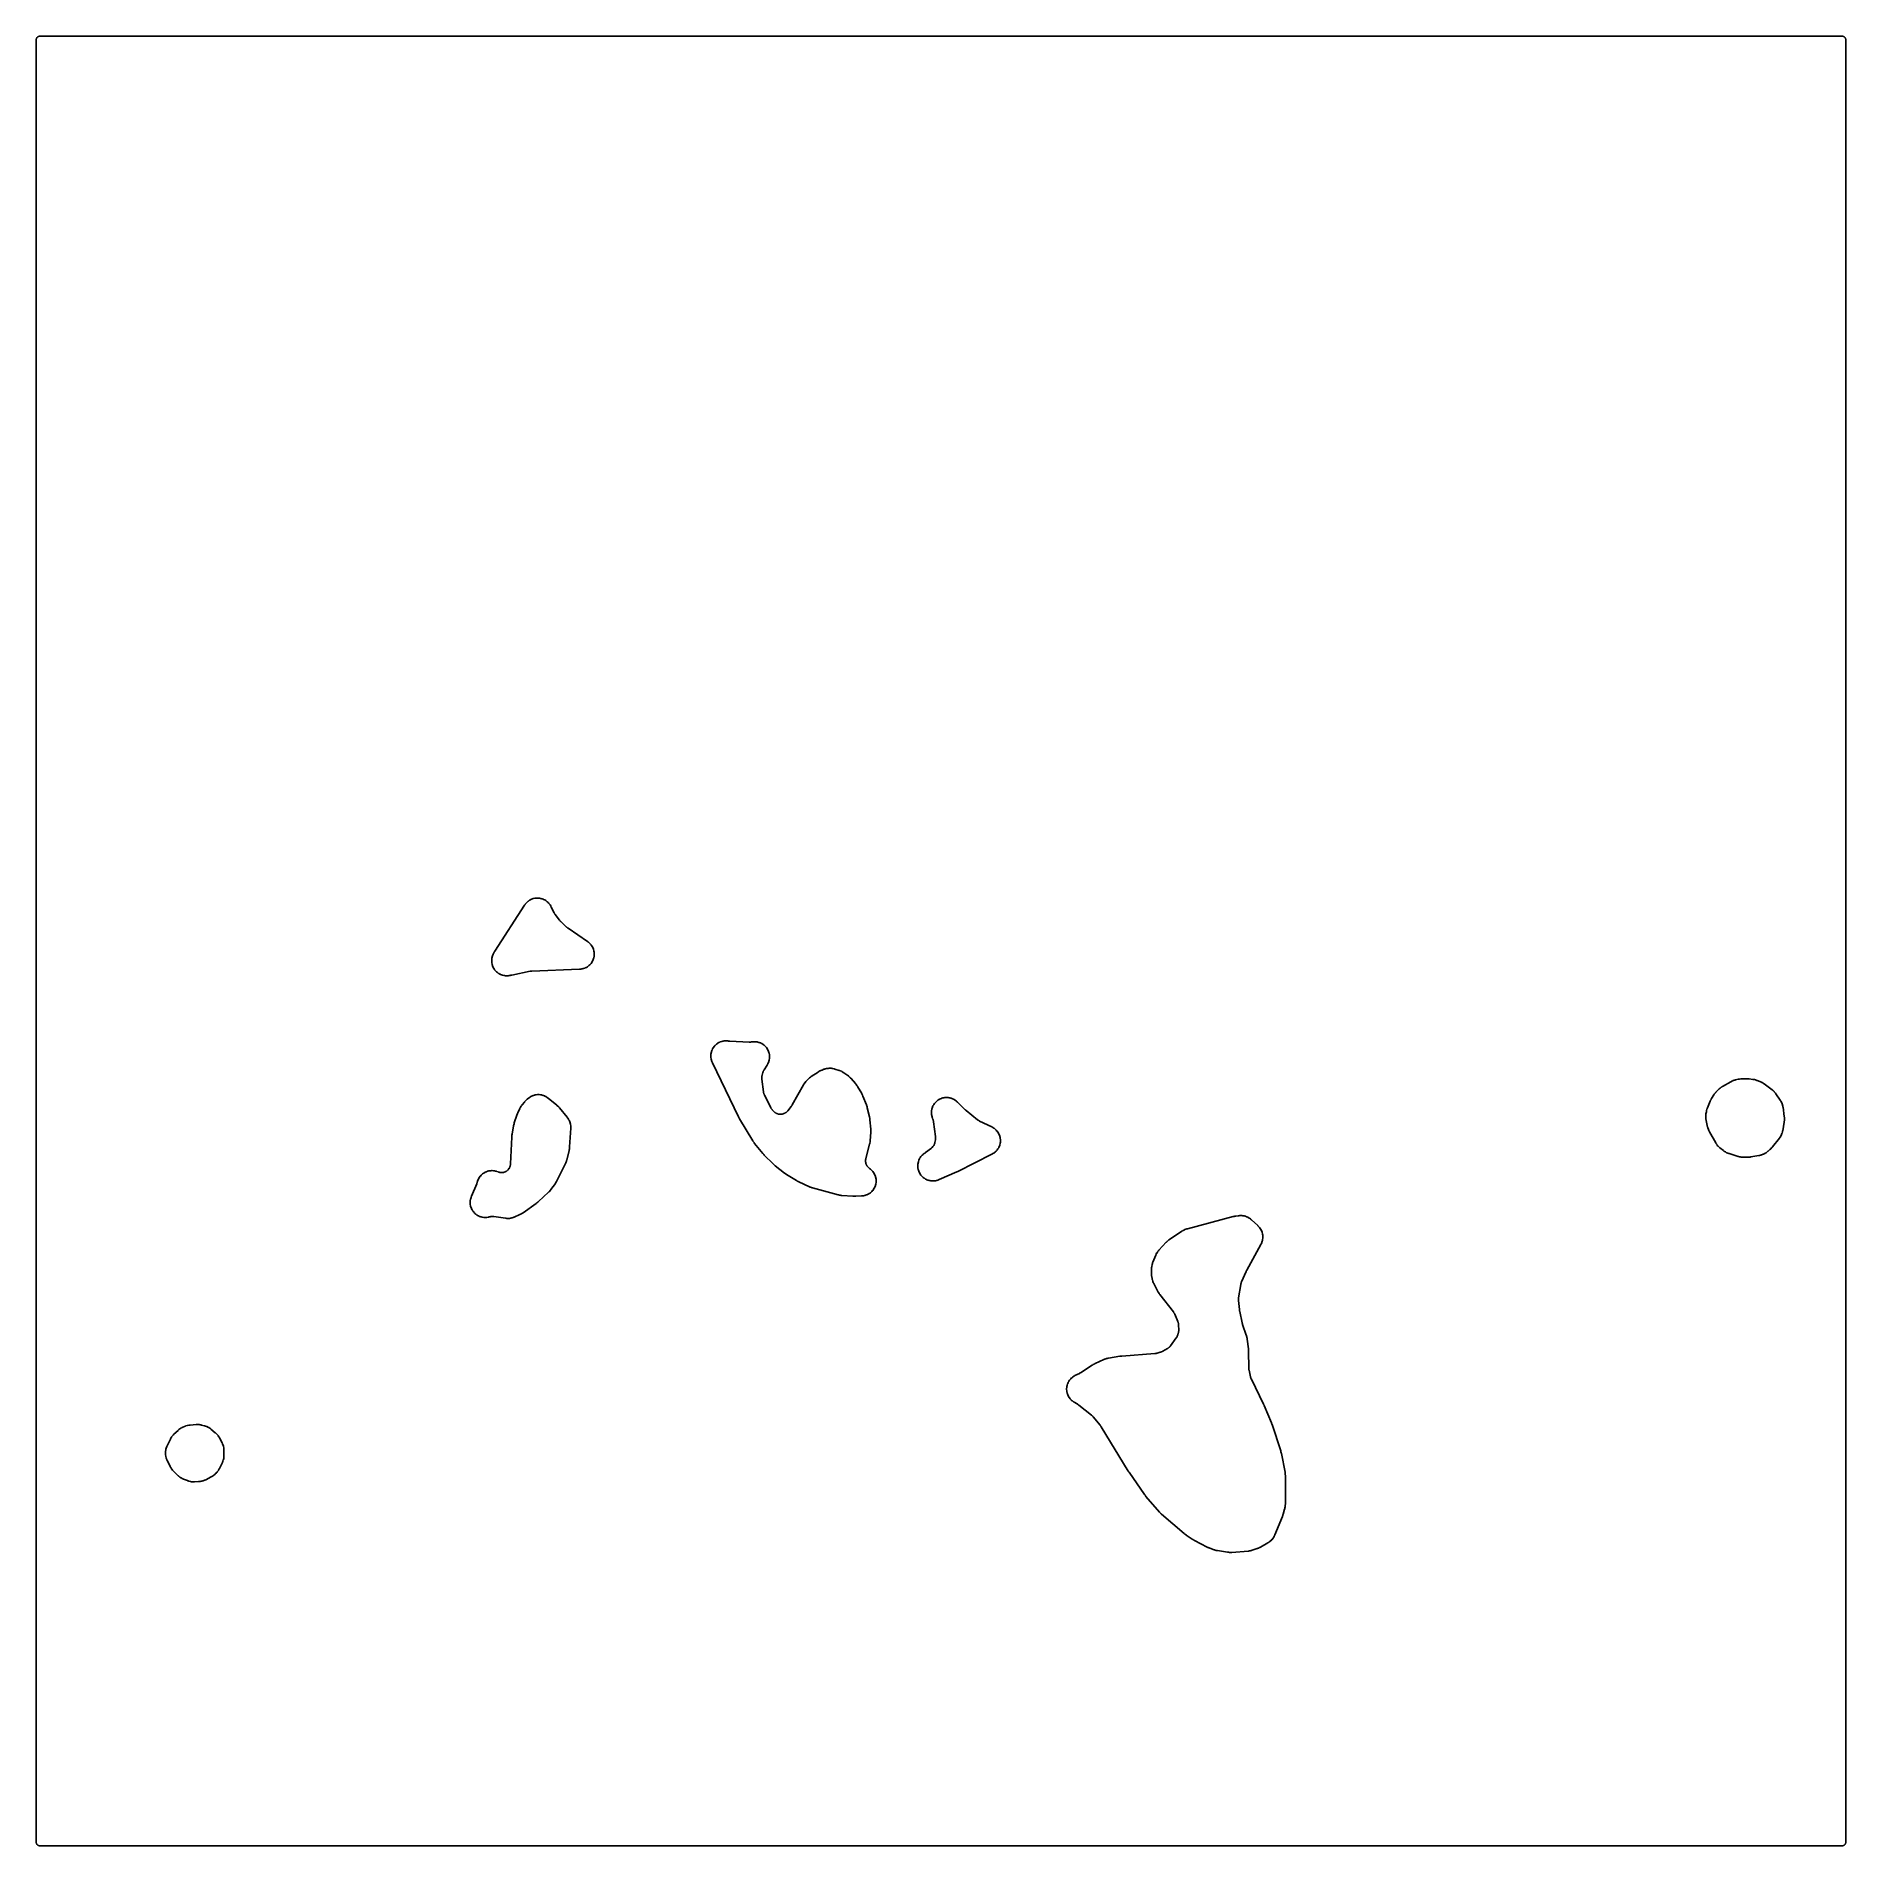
# Model space of a CAD drawing. Header units: millimetres. Extents: x 0 to 300, y 0 to 300.
import ezdxf

# ---------------------------------------------------------------- set-up
doc = ezdxf.new("R2010")
doc.units = ezdxf.units.MM
doc.layers.add('CUT', color=7, linetype='CONTINUOUS')

msp = doc.modelspace()

# ---------------------------------------------------------------- linework, layer by layer
at = {"layer": 'CUT'}
for points in [[(-0.0625, 298.5625), (-0.0625, 299.4478), (-0.0589, 299.5212), (-0.0503, 299.5794), (-0.036, 299.6365), (-0.0162, 299.6918), (0.009, 299.745), (0.0392, 299.7954), (0.0743, 299.8427), (0.1137, 299.8863), (0.1573, 299.9257), (0.2046, 299.9608), (0.255, 299.991), (0.3082, 300.0162), (0.3635, 300.036), (0.4206, 300.0503), (0.4788, 300.0589), (0.5522, 300.0625), (1.4375, 300.0625), (298.512, 300.0625), (299.3973, 300.0625), (299.4708, 300.0589), (299.5289, 300.0503), (299.586, 300.036), (299.6414, 300.0162), (299.6945, 299.991), (299.745, 299.9608), (299.7922, 299.9257), (299.8358, 299.8863), (299.8753, 299.8427), (299.9103, 299.7954), (299.9405, 299.745), (299.9657, 299.6918), (299.9855, 299.6365), (299.9998, 299.5794), (300.0084, 299.5212), (300.012, 299.4478), (300.012, 298.5625), (300.012, 1.4375), (300.012, 0.5522), (300.0084, 0.4788), (299.9998, 0.4206), (299.9855, 0.3635), (299.9657, 0.3082), (299.9405, 0.255), (299.9103, 0.2046), (299.8753, 0.1573), (299.8358, 0.1137), (299.7922, 0.0743), (299.745, 0.0392), (299.6945, 0.009), (299.6414, -0.0162), (299.586, -0.036), (299.5289, -0.0503), (299.4708, -0.0589), (299.3973, -0.0625), (298.512, -0.0625), (1.4375, -0.0625), (0.5522, -0.0625), (0.4788, -0.0589), (0.4206, -0.0503), (0.3635, -0.036), (0.3082, -0.0162), (0.255, 0.009), (0.2046, 0.0392), (0.1573, 0.0743), (0.1137, 0.1137), (0.0743, 0.1573), (0.0392, 0.2046), (0.009, 0.255), (-0.0162, 0.3082), (-0.036, 0.3635), (-0.0503, 0.4206), (-0.0589, 0.4788), (-0.0625, 0.5522), (-0.0625, 1.4375)], [(75.465, 146.6546), (75.4674, 146.5962), (75.4837, 146.4123), (75.4916, 146.3544), (75.5257, 146.1729), (75.5393, 146.1161), (75.5909, 145.9388), (75.6099, 145.8836), (75.6785, 145.7122), (75.7028, 145.6591), (75.7878, 145.4951), (75.8171, 145.4446), (75.9176, 145.2897), (75.9517, 145.2423), (76.0668, 145.0978), (76.1054, 145.054), (76.2339, 144.9214), (76.2766, 144.8815), (76.4174, 144.7621), (76.4637, 144.7265), (76.6155, 144.6214), (76.6651, 144.5905), (76.8264, 144.5006), (76.8787, 144.4746), (77.048, 144.4008), (77.1026, 144.3801), (77.2782, 144.3231), (77.3346, 144.3078), (77.5149, 144.2682), (77.5725, 144.2584), (77.7559, 144.2365), (77.8141, 144.2324), (77.9988, 144.2284), (78.0571, 144.23), (78.2413, 144.244), (78.2992, 144.2512), (78.4836, 144.2835), (78.5123, 144.2892), (78.581, 144.3047), (78.5884, 144.3064), (78.6406, 144.3189), (78.6483, 144.3208), (78.6856, 144.3302), (78.6955, 144.3327), (78.7212, 144.3389), (78.7322, 144.3414), (78.7429, 144.3439), (78.7531, 144.3461), (78.777, 144.3513), (78.7872, 144.3534), (81.8516, 144.9769), (81.8605, 144.9787), (81.8753, 144.9815), (81.9112, 144.9877), (81.9721, 144.9969), (81.9991, 145.0006), (82.002, 145.001), (82.0291, 145.0038), (82.0905, 145.0093), (82.1267, 145.0118), (82.1419, 145.0126), (82.1509, 145.013), (90.0133, 145.3205), (90.0283, 145.3213), (90.1257, 145.3275), (90.1406, 145.3287), (90.199, 145.3339), (90.2288, 145.3373), (90.4193, 145.364), (90.4782, 145.3753), (90.6625, 145.4202), (90.7201, 145.4373), (90.8989, 145.5005), (90.9545, 145.5233), (91.1262, 145.604), (91.1791, 145.6322), (91.3419, 145.7296), (91.3918, 145.763), (91.544, 145.8762), (91.5903, 145.9143), (91.7305, 146.0422), (91.7727, 146.0848), (91.8994, 146.226), (91.9372, 146.2726), (92.0491, 146.4258), (92.0821, 146.476), (92.1782, 146.6395), (92.2059, 146.6927), (92.2852, 146.8651), (92.3075, 146.9208), (92.3692, 147.1002), (92.3858, 147.1579), (92.4292, 147.3425), (92.44, 147.4016), (92.4648, 147.5897), (92.4696, 147.6495), (92.4755, 147.8391), (92.4743, 147.8991), (92.4612, 148.0883), (92.454, 148.1479), (92.4221, 148.3349), (92.409, 148.3935), (92.3585, 148.5764), (92.3397, 148.6333), (92.2712, 148.8102), (92.2467, 148.8651), (92.1609, 149.0342), (92.1311, 149.0863), (92.0288, 149.2461), (91.994, 149.2949), (91.8762, 149.4437), (91.8367, 149.4888), (91.7046, 149.6251), (91.6608, 149.666), (91.5138, 149.7901), (91.4904, 149.8089), (91.4438, 149.8444), (91.4317, 149.8533), (91.3527, 149.9105), (91.3404, 149.9191), (88.1321, 152.1187), (88.1263, 152.1228), (88.1126, 152.1323), (88.1067, 152.1364), (88.1042, 152.1382), (88.0816, 152.1548), (88.0294, 152.1943), (88.0115, 152.2083), (87.9841, 152.2313), (87.9228, 152.2848), (87.8969, 152.3084), (86.9226, 153.2293), (86.916, 153.2356), (86.9051, 153.2461), (86.8795, 153.2718), (86.8372, 153.3161), (86.8188, 153.3359), (86.8168, 153.3381), (86.799, 153.3585), (86.7594, 153.4053), (86.7366, 153.4333), (86.7273, 153.4452), (86.7218, 153.4523), (86.0005, 154.3961), (85.9941, 154.4046), (85.9835, 154.4188), (85.9588, 154.4537), (85.9183, 154.5137), (85.9009, 154.5406), (85.8991, 154.5435), (85.8826, 154.5709), (85.8465, 154.6337), (85.8261, 154.6712), (85.818, 154.687), (85.8132, 154.6965), (85.348, 155.6293), (85.3414, 155.6427), (85.3396, 155.6462), (85.2968, 155.7314), (85.2909, 155.7429), (85.264, 155.7936), (85.2498, 155.819), (85.1549, 155.9789), (85.1229, 156.0273), (85.0145, 156.1753), (84.978, 156.2204), (84.8558, 156.3572), (84.8151, 156.3986), (84.6802, 156.523), (84.6357, 156.5602), (84.4895, 156.671), (84.4416, 156.7037), (84.2853, 156.7999), (84.2345, 156.8278), (84.0697, 156.9084), (84.0164, 156.9314), (83.8446, 156.9957), (83.7893, 157.0133), (83.6121, 157.0607), (83.5554, 157.073), (83.3744, 157.1031), (83.3168, 157.1098), (83.1338, 157.1222), (83.0758, 157.1233), (82.8924, 157.118), (82.8345, 157.1136), (82.6525, 157.0906), (82.5954, 157.0805), (82.4165, 157.0401), (82.3605, 157.0245), (82.1864, 156.967), (82.1322, 156.9461), (81.9644, 156.872), (81.9125, 156.846), (81.7526, 156.7561), (81.7035, 156.7252), (81.5531, 156.6202), (81.5072, 156.5847), (81.3676, 156.4657), (81.3253, 156.4259), (81.1979, 156.294), (81.1596, 156.2503), (81.044, 156.1047), (81.0265, 156.0815), (80.9934, 156.0355), (80.9851, 156.0236), (80.932, 155.9457), (80.9239, 155.9336), (75.9888, 148.3087), (75.9828, 148.2993), (75.9421, 148.2338), (75.9359, 148.2236), (75.8868, 148.141), (75.881, 148.1309), (75.8431, 148.0643), (75.8374, 148.0539), (75.7913, 147.9689), (75.7842, 147.9555), (75.7412, 147.8712), (75.7347, 147.8581), (75.7101, 147.8066), (75.6981, 147.78), (75.6254, 147.6075), (75.6054, 147.5526), (75.5506, 147.3762), (75.536, 147.3197), (75.4987, 147.1388), (75.4897, 147.0811), (75.4701, 146.8975), (75.4667, 146.8392)], [(111.8014, 130.962), (111.8016, 130.9028), (111.8114, 130.716), (111.8175, 130.6571), (111.8457, 130.4721), (111.8575, 130.4141), (111.9038, 130.2328), (111.9213, 130.1762), (111.9861, 129.9979), (111.9969, 129.9704), (112.0194, 129.9171), (112.0253, 129.9035), (112.0648, 129.8158), (112.071, 129.8024), (116.3788, 120.828), (116.3853, 120.8148), (116.4288, 120.7297), (116.4357, 120.7166), (116.4929, 120.6111), (116.5, 120.5982), (116.5476, 120.5153), (116.5551, 120.5027), (118.7778, 116.8414), (118.7887, 116.8242), (118.8609, 116.7138), (118.8723, 116.697), (118.9676, 116.5616), (118.9796, 116.5452), (119.0592, 116.4399), (119.0717, 116.4239), (120.4041, 114.7796), (120.4142, 114.7675), (120.4806, 114.6899), (120.491, 114.678), (120.5768, 114.5828), (120.5875, 114.5712), (120.6578, 114.4972), (120.6688, 114.4859), (122.1233, 113.0327), (122.1371, 113.0193), (122.2281, 112.934), (122.2423, 112.9211), (122.3598, 112.8179), (122.3744, 112.8054), (122.4707, 112.7261), (122.4857, 112.7142), (124.0449, 111.5115), (124.0572, 111.5022), (124.1376, 111.4434), (124.1501, 111.4345), (124.2529, 111.3633), (124.2657, 111.3547), (124.349, 111.3), (124.3619, 111.2918), (126.0228, 110.2625), (126.038, 110.2534), (126.1378, 110.1956), (126.1533, 110.1869), (126.2806, 110.1181), (126.2963, 110.1099), (126.3994, 110.058), (126.4153, 110.0503), (128.1716, 109.231), (128.1835, 109.2257), (128.2608, 109.1916), (128.2727, 109.1865), (128.3197, 109.1671), (128.3439, 109.1576), (128.5025, 109.0997), (128.5271, 109.0914), (128.5756, 109.076), (128.588, 109.0722), (128.6691, 109.0485), (128.6816, 109.045), (132.9177, 107.9038), (132.9315, 107.9002), (133.0213, 107.8783), (133.0351, 107.8751), (133.0894, 107.8632), (133.1173, 107.8578), (133.2995, 107.8268), (133.3276, 107.8227), (133.3828, 107.816), (133.3969, 107.8145), (133.4889, 107.8055), (133.503, 107.8043), (135.368, 107.6669), (135.3866, 107.6658), (135.5075, 107.6607), (135.5261, 107.6602), (135.678, 107.6584), (135.6966, 107.6585), (135.8176, 107.6609), (135.8362, 107.6615), (136.7833, 107.7095), (136.7979, 107.7104), (136.8931, 107.7176), (136.9077, 107.7189), (136.9647, 107.7246), (136.9939, 107.7282), (137.18, 107.756), (137.2375, 107.7676), (137.4175, 107.8128), (137.4737, 107.8299), (137.6484, 107.8926), (137.7026, 107.915), (137.8704, 107.9945), (137.9221, 108.0221), (138.0813, 108.1176), (138.1301, 108.1502), (138.2792, 108.2607), (138.3246, 108.2979), (138.4622, 108.4225), (138.5038, 108.464), (138.6285, 108.6014), (138.6658, 108.6468), (138.7765, 108.7957), (138.8092, 108.8445), (138.9048, 109.0035), (138.9326, 109.0553), (139.0122, 109.2229), (139.0348, 109.2771), (139.0977, 109.4517), (139.1148, 109.5079), (139.1603, 109.6878), (139.1719, 109.7454), (139.1996, 109.9289), (139.2055, 109.9873), (139.2152, 110.1726), (139.2154, 110.2313), (139.2068, 110.4167), (139.2013, 110.4752), (139.1747, 110.6589), (139.1634, 110.7165), (139.119, 110.8967), (139.1022, 110.9529), (139.0403, 111.1279), (139.0181, 111.1823), (138.9395, 111.3504), (138.912, 111.4023), (138.8173, 111.5619), (138.785, 111.6109), (138.6751, 111.7605), (138.6381, 111.8061), (138.5142, 111.9442), (138.4729, 111.986), (138.3361, 112.1113), (138.2909, 112.1488), (138.13, 112.2696), (138.1287, 112.2706), (138.0471, 112.3315), (137.9809, 112.386), (137.9393, 112.4237), (137.8791, 112.4837), (137.841, 112.5255), (137.7868, 112.5909), (137.7527, 112.6361), (137.7049, 112.7063), (137.6753, 112.7545), (137.6343, 112.8289), (137.6094, 112.8797), (137.5756, 112.9577), (137.5555, 113.0106), (137.5292, 113.0914), (137.5143, 113.1459), (137.4957, 113.2288), (137.486, 113.2846), (137.4753, 113.3689), (137.4709, 113.4253), (137.4682, 113.5102), (137.4691, 113.5667), (137.4745, 113.6515), (137.4807, 113.7078), (137.4941, 113.7917), (137.5099, 113.8679), (137.5195, 113.9093), (138.1367, 116.3057), (138.1399, 116.3187), (138.1598, 116.4039), (138.1627, 116.4171), (138.1735, 116.4685), (138.1785, 116.495), (138.2067, 116.6676), (138.2105, 116.6943), (138.2167, 116.7465), (138.2181, 116.7599), (138.2264, 116.847), (138.2275, 116.8604), (138.332, 118.2976), (138.3327, 118.3086), (138.3369, 118.3858), (138.3374, 118.3973), (138.3391, 118.4479), (138.3395, 118.4723), (138.3386, 118.6244), (138.338, 118.6479), (138.3362, 118.6886), (138.3356, 118.6996), (138.3308, 118.7759), (138.3299, 118.7882), (138.1994, 120.3377), (138.1984, 120.3486), (138.1907, 120.4238), (138.1895, 120.435), (138.1835, 120.4843), (138.1801, 120.508), (138.1563, 120.6551), (138.1522, 120.6777), (138.1443, 120.7168), (138.142, 120.7274), (138.1259, 120.8005), (138.1232, 120.8123), (137.7587, 122.3187), (137.7535, 122.3386), (137.7178, 122.4668), (137.712, 122.4865), (137.6617, 122.6458), (137.6552, 122.6652), (137.6108, 122.7908), (137.6037, 122.81), (137.0371, 124.2531), (137.033, 124.2633), (137.0036, 124.3345), (136.9991, 124.3451), (136.9789, 124.3914), (136.9687, 124.4135), (136.9024, 124.5499), (136.8917, 124.5708), (136.8726, 124.6066), (136.8673, 124.6163), (136.8301, 124.6828), (136.824, 124.6935), (136.1224, 125.8905), (136.1151, 125.9026), (136.067, 125.9804), (136.0595, 125.9923), (136.0295, 126.0384), (136.0136, 126.0616), (135.9067, 126.21), (135.8898, 126.2324), (135.8556, 126.2755), (135.8467, 126.2864), (135.7882, 126.3567), (135.779, 126.3674), (135.0544, 127.1971), (135.0426, 127.2102), (134.9648, 127.2941), (134.9527, 127.3069), (134.9045, 127.3559), (134.8791, 127.3803), (134.7094, 127.5338), (134.6826, 127.5567), (134.6291, 127.5997), (134.6152, 127.6105), (134.5238, 127.6796), (134.5096, 127.69), (133.8745, 128.1415), (133.8617, 128.1503), (133.7778, 128.2068), (133.7647, 128.2153), (133.7135, 128.2479), (133.6868, 128.2639), (133.5132, 128.3619), (133.4575, 128.3897), (133.2747, 128.4693), (133.2459, 128.4809), (133.189, 128.5022), (133.1744, 128.5075), (133.0788, 128.5405), (133.064, 128.5454), (132.3933, 128.7579), (132.379, 128.7622), (132.2858, 128.7892), (132.2715, 128.7932), (132.2151, 128.808), (132.1861, 128.8149), (131.9989, 128.8542), (131.9399, 128.8636), (131.7524, 128.8839), (131.6928, 128.8874), (131.5015, 128.8889), (131.4717, 128.8884), (131.4135, 128.886), (131.3986, 128.8852), (131.3018, 128.8788), (131.2869, 128.8776), (131.2821, 128.8772), (131.2696, 128.8759), (131.1884, 128.8667), (131.1759, 128.8652), (131.1272, 128.8587), (131.1024, 128.8548), (130.9437, 128.8268), (130.8946, 128.8159), (130.7388, 128.7747), (130.7146, 128.7677), (130.6677, 128.7532), (130.6557, 128.7493), (130.5782, 128.7235), (130.5663, 128.7194), (130.2452, 128.6048), (130.2333, 128.6004), (130.1563, 128.5711), (130.1445, 128.5665), (130.0986, 128.5479), (130.0753, 128.5379), (129.9274, 128.4706), (129.8822, 128.4476), (129.7405, 128.3681), (129.7187, 128.3552), (129.6766, 128.3291), (129.6659, 128.3224), (129.5967, 128.2776), (129.5862, 128.2706), (128.4705, 127.5135), (128.4598, 127.5061), (128.3909, 127.4571), (128.3804, 127.4495), (128.3396, 127.4192), (128.3191, 127.4032), (128.188, 127.2965), (128.1681, 127.2797), (128.1301, 127.2459), (128.1205, 127.2372), (128.0585, 127.1797), (128.0491, 127.1708), (127.693, 126.8257), (127.6826, 126.8154), (127.616, 126.7477), (127.6059, 126.7371), (127.5669, 126.6955), (127.5474, 126.6736), (127.4262, 126.5308), (127.3906, 126.4844), (127.2838, 126.3305), (127.2678, 126.306), (127.2375, 126.2576), (127.23, 126.2451), (127.1817, 126.1633), (127.1744, 126.1506), (125.3084, 122.8052), (125.3035, 122.7965), (125.2953, 122.7822), (125.2748, 122.7482), (125.2388, 122.6913), (125.2225, 122.6664), (125.2207, 122.6638), (125.2036, 122.6395), (125.164, 122.5851), (125.1399, 122.5536), (125.1295, 122.5407), (125.1233, 122.533), (124.5685, 121.8542), (124.5623, 121.8468), (124.5568, 121.8402), (124.5202, 121.799), (124.4652, 121.7409), (124.3997, 121.6782), (124.3541, 121.6388), (124.2826, 121.583), (124.2171, 121.5371), (124.1711, 121.5068), (124.1638, 121.5023), (124.1555, 121.4973), (124.1335, 121.4841), (124.0963, 121.463), (124.0273, 121.426), (123.9501, 121.3892), (123.8976, 121.3671), (123.8172, 121.3378), (123.7628, 121.3208), (123.6801, 121.2993), (123.6243, 121.2876), (123.5399, 121.274), (123.4833, 121.2676), (123.398, 121.2621), (123.341, 121.2611), (123.2555, 121.2637), (123.1988, 121.2682), (123.1139, 121.2789), (123.0578, 121.2887), (122.9743, 121.3074), (122.9194, 121.3225), (122.8381, 121.3491), (122.7849, 121.3693), (122.7065, 121.4035), (122.6554, 121.4287), (122.5806, 121.4701), (122.5322, 121.5001), (122.4616, 121.5484), (122.4162, 121.5828), (122.3506, 121.6377), (122.2929, 121.6907), (122.2621, 121.7204), (122.0487, 121.9363), (122.0405, 121.9447), (122.027, 121.9588), (121.9952, 121.9936), (121.9548, 122.0402), (121.9038, 122.1048), (121.8556, 122.1719), (121.8107, 122.241), (121.7795, 122.2941), (121.7567, 122.3354), (121.7477, 122.3527), (121.7423, 122.3632), (120.6973, 124.4432), (120.6918, 124.4545), (120.6826, 124.4733), (120.6619, 124.5193), (120.6365, 124.5802), (120.6065, 124.6632), (120.5806, 124.7477), (120.5589, 124.8333), (120.5459, 124.8979), (120.5373, 124.9476), (120.5343, 124.9683), (120.5326, 124.9808), (120.2594, 127.0831), (120.258, 127.0945), (120.2561, 127.1106), (120.2516, 127.1623), (120.2474, 127.233), (120.2463, 127.3137), (120.2479, 127.3674), (120.2541, 127.4478), (120.2605, 127.5012), (120.2738, 127.5807), (120.2886, 127.65), (120.3009, 127.7004), (120.3052, 127.7161), (120.3083, 127.7272), (120.4449, 128.201), (120.4479, 128.2111), (120.4529, 128.2277), (120.4659, 128.2676), (120.4842, 128.3193), (120.5113, 128.3874), (120.5414, 128.4545), (120.574, 128.5202), (120.6004, 128.5683), (120.6214, 128.6045), (120.6304, 128.6194), (120.636, 128.6283), (121.1342, 129.4229), (121.142, 129.4355), (121.191, 129.5183), (121.1984, 129.5311), (121.2267, 129.5815), (121.2405, 129.6077), (121.3249, 129.7775), (121.3486, 129.8317), (121.415, 130.0066), (121.4333, 130.0629), (121.4821, 130.2435), (121.4947, 130.3013), (121.5255, 130.4859), (121.5324, 130.5446), (121.5449, 130.7313), (121.5459, 130.7905), (121.5399, 130.9775), (121.5351, 131.0364), (121.5107, 131.2219), (121.5002, 131.2802), (121.4576, 131.4623), (121.4414, 131.5192), (121.3811, 131.6963), (121.3593, 131.7514), (121.2819, 131.9217), (121.2548, 131.9743), (121.161, 132.1361), (121.1288, 132.1858), (121.0195, 132.3376), (120.9826, 132.3839), (120.8589, 132.5242), (120.8176, 132.5666), (120.6807, 132.6941), (120.6354, 132.7322), (120.4866, 132.8456), (120.4378, 132.8791), (120.2785, 132.9772), (120.2267, 133.0057), (120.0585, 133.0877), (120.0041, 133.111), (119.8287, 133.176), (119.7723, 133.1938), (119.5913, 133.2412), (119.5334, 133.2533), (119.3486, 133.2827), (119.2898, 133.2891), (119.103, 133.3001), (119.0438, 133.3006), (118.8543, 133.2931), (118.8248, 133.2912), (118.7672, 133.286), (118.7525, 133.2845), (118.6569, 133.2736), (118.6423, 133.2717), (118.5169, 133.2543), (118.5068, 133.2529), (118.4899, 133.2508), (118.4493, 133.2465), (118.3803, 133.2409), (118.3497, 133.2389), (118.3465, 133.2387), (118.3158, 133.2378), (118.2466, 133.2369), (118.2058, 133.2372), (118.1888, 133.2378), (118.1786, 133.2381), (114.9791, 133.3764), (114.9668, 133.377), (114.9463, 133.3782), (114.8971, 133.3823), (114.814, 133.3916), (114.7773, 133.3965), (114.7406, 133.4022), (114.7259, 133.4043), (114.6305, 133.4166), (114.6158, 133.4183), (114.5583, 133.4243), (114.5288, 133.4266), (114.3393, 133.4369), (114.2801, 133.4372), (114.0932, 133.4288), (114.0343, 133.4233), (113.8491, 133.3966), (113.791, 133.3853), (113.6093, 133.3405), (113.5526, 133.3235), (113.3762, 133.261), (113.3214, 133.2385), (113.1521, 133.1589), (113.0998, 133.1311), (112.9391, 133.0352), (112.8898, 133.0024), (112.7394, 132.8912), (112.6936, 132.8537), (112.5548, 132.7282), (112.5129, 132.6863), (112.3872, 132.5477), (112.3496, 132.502), (112.2381, 132.3517), (112.2053, 132.3025), (112.1092, 132.1419), (112.0813, 132.0897), (112.0015, 131.9204), (111.9789, 131.8657), (111.9161, 131.6894), (111.8991, 131.6327), (111.854, 131.4511), (111.8426, 131.3931), (111.8156, 131.2079), (111.81, 131.149)], [(276.7852, 120.9365), (276.7839, 120.8774), (276.7889, 120.6907), (276.7934, 120.6318), (276.8171, 120.4439), (276.8215, 120.4147), (276.8316, 120.3579), (276.8343, 120.3434), (276.8533, 120.2493), (276.8564, 120.2348), (277.104, 119.1483), (277.1074, 119.1342), (277.1305, 119.0428), (277.1342, 119.0288), (277.1495, 118.9742), (277.158, 118.9465), (277.2166, 118.77), (277.2375, 118.7159), (277.3129, 118.546), (277.3253, 118.5198), (277.3507, 118.4692), (277.3574, 118.4563), (277.4017, 118.3731), (277.4087, 118.3604), (278.4555, 116.5069), (278.4627, 116.4946), (278.5102, 116.415), (278.5176, 116.4028), (278.5473, 116.3556), (278.5631, 116.3318), (278.6678, 116.1819), (278.7026, 116.1367), (278.8194, 115.9992), (278.8584, 115.9575), (278.9895, 115.8301), (279.0105, 115.8107), (279.0522, 115.7738), (279.063, 115.7644), (279.134, 115.7047), (279.145, 115.6956), (279.7265, 115.229), (279.7377, 115.2203), (279.8109, 115.1643), (279.8223, 115.1559), (279.8671, 115.1233), (279.8904, 115.1071), (280.0423, 115.0073), (280.0911, 114.9784), (280.2495, 114.8945), (280.3008, 114.8704), (280.4688, 114.8008), (280.4952, 114.7906), (280.5473, 114.7719), (280.5607, 114.7672), (280.6482, 114.7381), (280.6617, 114.7338), (282.1645, 114.2722), (282.1789, 114.268), (282.2727, 114.2417), (282.2871, 114.2379), (282.3439, 114.2235), (282.3731, 114.2169), (282.5614, 114.1791), (282.6207, 114.1702), (282.8118, 114.1514), (282.8417, 114.1492), (282.9001, 114.1464), (282.9151, 114.1459), (283.0125, 114.1436), (283.0275, 114.1434), (283.7317, 114.1447), (283.7441, 114.1448), (283.825, 114.1467), (283.8374, 114.1471), (283.886, 114.1492), (283.9109, 114.1508), (284.072, 114.1644), (284.0967, 114.1671), (284.145, 114.1732), (284.1573, 114.1749), (284.2373, 114.1867), (284.2496, 114.1887), (285.5852, 114.4147), (285.5991, 114.4173), (285.6894, 114.4347), (285.7033, 114.4376), (285.7573, 114.4494), (285.7848, 114.4561), (285.96, 114.5031), (286.0139, 114.5203), (286.1838, 114.5836), (286.2101, 114.5941), (286.261, 114.6158), (286.2739, 114.6215), (286.3576, 114.6596), (286.3704, 114.6656), (286.4859, 114.7215), (286.4976, 114.7273), (286.5729, 114.7657), (286.5844, 114.7718), (286.6291, 114.7959), (286.6518, 114.8087), (286.795, 114.8941), (286.8385, 114.9226), (286.9738, 115.02), (286.9945, 115.0357), (287.0344, 115.0672), (287.0446, 115.0753), (287.1098, 115.1291), (287.1198, 115.1374), (287.427, 115.402), (287.4378, 115.4115), (287.5076, 115.4746), (287.5182, 115.4844), (287.5592, 115.5233), (287.5797, 115.5437), (287.7097, 115.6795), (287.7292, 115.7009), (287.7662, 115.7436), (287.7756, 115.7546), (287.8355, 115.827), (287.8446, 115.8383), (288.9964, 117.301), (289.0054, 117.3128), (289.0633, 117.3901), (289.072, 117.4021), (289.1057, 117.4495), (289.1223, 117.4741), (289.2247, 117.6347), (289.2542, 117.6864), (289.3391, 117.854), (289.3633, 117.9083), (289.4312, 118.0835), (289.4499, 118.1399), (289.5008, 118.3235), (289.5081, 118.3524), (289.5208, 118.409), (289.5239, 118.4235), (289.5427, 118.5183), (289.5454, 118.5329), (289.7955, 119.9768), (289.7979, 119.9919), (289.8124, 120.0907), (289.8145, 120.106), (289.8217, 120.1655), (289.8246, 120.1961), (289.8382, 120.3926), (289.8393, 120.454), (289.8327, 120.6508), (289.8309, 120.6815), (289.8258, 120.7413), (289.8243, 120.7566), (289.8133, 120.8558), (289.8114, 120.8711), (289.599, 122.4249), (289.597, 122.4388), (289.5826, 122.5283), (289.5802, 122.5421), (289.5703, 122.5957), (289.5646, 122.623), (289.524, 122.7973), (289.5088, 122.851), (289.453, 123.0185), (289.4329, 123.0705), (289.3617, 123.232), (289.3368, 123.282), (289.2498, 123.4384), (289.2356, 123.4624), (289.2069, 123.5088), (289.1994, 123.5206), (289.1498, 123.5965), (289.1421, 123.6081), (288.4337, 124.6409), (288.4243, 124.6543), (288.3619, 124.7402), (288.3521, 124.7533), (288.3132, 124.8038), (288.2926, 124.8292), (288.1561, 124.9879), (288.1108, 125.0351), (287.9579, 125.1781), (287.9334, 125.1997), (287.8845, 125.2407), (287.8718, 125.251), (287.7886, 125.3169), (287.7756, 125.3269), (286.4616, 126.3109), (286.4503, 126.3191), (286.3764, 126.3719), (286.3649, 126.3798), (286.3197, 126.4105), (286.2962, 126.4256), (286.1434, 126.5192), (286.0945, 126.5462), (285.9336, 126.6251), (285.9083, 126.6368), (285.8582, 126.6586), (285.8453, 126.664), (285.7612, 126.6983), (285.7481, 126.7034), (285.2919, 126.8768), (285.2759, 126.8826), (285.1716, 126.9189), (285.1555, 126.9242), (285.0922, 126.9442), (285.0596, 126.9536), (284.8457, 127.0082), (284.8126, 127.0156), (284.7475, 127.0284), (284.7308, 127.0314), (284.6218, 127.0495), (284.605, 127.0521), (283.9809, 127.1378), (283.9697, 127.1393), (283.8915, 127.1485), (283.8799, 127.1498), (283.8285, 127.1549), (283.8037, 127.1568), (283.6489, 127.1656), (283.625, 127.1665), (283.5835, 127.1672), (283.5722, 127.1672), (283.4943, 127.1671), (283.4818, 127.1669), (282.8187, 127.1518), (282.8028, 127.1512), (282.7005, 127.1462), (282.6848, 127.1452), (282.6233, 127.1405), (282.592, 127.1373), (282.3887, 127.1111), (282.3575, 127.1063), (282.2969, 127.0952), (282.2815, 127.0921), (282.1811, 127.0711), (282.1657, 127.0676), (281.7178, 126.9611), (281.7041, 126.9577), (281.6156, 126.9345), (281.6021, 126.9307), (281.5492, 126.9155), (281.5224, 126.9071), (281.3515, 126.8491), (281.2991, 126.8286), (281.1345, 126.7548), (281.1091, 126.7427), (281.06, 126.7179), (281.0475, 126.7114), (280.9669, 126.6682), (280.9546, 126.6615), (279.543, 125.8628), (279.5306, 125.8556), (279.4507, 125.8078), (279.4384, 125.8003), (279.3911, 125.7704), (279.3673, 125.7546), (279.2168, 125.6493), (279.1715, 125.6143), (279.0317, 125.4951), (279.0104, 125.476), (278.9696, 125.4378), (278.9592, 125.4278), (278.8929, 125.3625), (278.8828, 125.3523), (278.5366, 124.9948), (278.5259, 124.9835), (278.4575, 124.9091), (278.4471, 124.8975), (278.4072, 124.8518), (278.3874, 124.8278), (278.2626, 124.669), (278.2441, 124.644), (278.2091, 124.5944), (278.2003, 124.5816), (278.1443, 124.4975), (278.1358, 124.4845), (277.7644, 123.8947), (277.7576, 123.8837), (277.7145, 123.8118), (277.708, 123.8007), (277.683, 123.757), (277.6707, 123.7343), (277.5939, 123.5854), (277.5826, 123.5623), (277.5615, 123.5165), (277.5562, 123.5048), (277.5227, 123.428), (277.5176, 123.4161), (277.0761, 122.3424), (277.0701, 122.327), (277.032, 122.2268), (277.0264, 122.2113), (277.0052, 122.1504), (276.9952, 122.119), (276.936, 121.913), (276.9277, 121.881), (276.9133, 121.8182), (276.9099, 121.8021), (276.8888, 121.6969), (276.8858, 121.6807), (276.8267, 121.3363), (276.8244, 121.3217), (276.8105, 121.2267), (276.8085, 121.2121), (276.8015, 121.1548), (276.7987, 121.1254)], [(71.901, 106.5772), (71.9031, 106.5194), (71.9184, 106.3373), (71.926, 106.28), (71.9588, 106.1003), (71.9719, 106.044), (72.0218, 105.8682), (72.0403, 105.8134), (72.1069, 105.6433), (72.1305, 105.5905), (72.2132, 105.4276), (72.2418, 105.3773), (72.3397, 105.2231), (72.373, 105.1759), (72.4854, 105.0317), (72.5231, 104.9879), (72.6488, 104.8553), (72.6905, 104.8153), (72.8284, 104.6954), (72.8737, 104.6596), (73.0225, 104.5535), (73.0711, 104.5222), (73.2294, 104.4309), (73.2808, 104.4045), (73.4471, 104.3289), (73.5008, 104.3075), (73.6737, 104.2482), (73.7292, 104.2321), (73.9069, 104.1897), (73.9637, 104.1791), (74.1447, 104.154), (74.2023, 104.1488), (74.3849, 104.1413), (74.4427, 104.1416), (74.6251, 104.1517), (74.6826, 104.1577), (74.8658, 104.1856), (74.8942, 104.1906), (74.9495, 104.2018), (74.9637, 104.2049), (75.0553, 104.2257), (75.0693, 104.2291), (75.2181, 104.2667), (75.2288, 104.2693), (75.2382, 104.2716), (75.2994, 104.2841), (75.3889, 104.2991), (75.4912, 104.3102), (75.5595, 104.3138), (75.6624, 104.3132), (75.7529, 104.3075), (75.8151, 104.3014), (75.8247, 104.3002), (75.8356, 104.2987), (77.7394, 104.0219), (77.7532, 104.0201), (77.8432, 104.0091), (77.857, 104.0076), (77.9112, 104.0023), (77.939, 104.0002), (78.1174, 103.991), (78.1732, 103.9907), (78.3492, 103.9981), (78.4048, 104.003), (78.5794, 104.0266), (78.6342, 104.0366), (78.8059, 104.0763), (78.8596, 104.0914), (79.0292, 104.1476), (79.0554, 104.157), (79.1062, 104.1766), (79.1192, 104.1817), (79.203, 104.2161), (79.2158, 104.2216), (80.1273, 104.6212), (80.141, 104.6274), (80.2294, 104.6689), (80.2429, 104.6754), (80.2954, 104.7016), (80.3219, 104.7157), (80.4919, 104.8115), (80.5177, 104.8269), (80.5673, 104.8583), (80.5799, 104.8665), (80.6611, 104.9206), (80.6735, 104.9291), (82.8338, 106.4504), (82.8512, 106.463), (82.9623, 106.5474), (82.9792, 106.5607), (83.1147, 106.6714), (83.1311, 106.6853), (83.2359, 106.7774), (83.2517, 106.7919), (84.89, 108.3385), (84.9, 108.3483), (84.9646, 108.4122), (84.9745, 108.4221), (85.0124, 108.4614), (85.0313, 108.482), (85.1513, 108.6185), (85.1692, 108.6399), (85.2033, 108.6826), (85.2119, 108.6936), (85.267, 108.7659), (85.2754, 108.7772), (86.0238, 109.8087), (86.0308, 109.8185), (86.0756, 109.883), (86.0824, 109.893), (86.1086, 109.9323), (86.1215, 109.9527), (86.2032, 110.0868), (86.2154, 110.1077), (86.2383, 110.149), (86.2441, 110.1596), (86.2808, 110.229), (86.2863, 110.2398), (87.6614, 112.9702), (87.6688, 112.9853), (87.7153, 113.0845), (87.7222, 113.0998), (87.7484, 113.1601), (87.761, 113.1914), (87.8369, 113.3966), (87.8477, 113.4286), (87.867, 113.4914), (87.8717, 113.5076), (87.9009, 113.6131), (87.9052, 113.6294), (88.3123, 115.2796), (88.3154, 115.293), (88.3349, 115.3806), (88.3377, 115.3941), (88.3482, 115.447), (88.353, 115.4742), (88.3797, 115.6515), (88.3832, 115.6789), (88.3888, 115.7325), (88.3901, 115.7463), (88.3973, 115.8357), (88.3983, 115.8495), (88.5769, 118.936), (88.5775, 118.9499), (88.5807, 119.0406), (88.581, 119.0545), (88.5816, 119.1091), (88.5813, 119.137), (88.575, 119.3158), (88.5704, 119.3714), (88.5478, 119.5464), (88.5381, 119.6014), (88.4994, 119.7735), (88.4846, 119.8274), (88.43, 119.9952), (88.4103, 120.0474), (88.3404, 120.2094), (88.3159, 120.2596), (88.2312, 120.4144), (88.2022, 120.4621), (88.1021, 120.6104), (88.086, 120.6331), (88.0534, 120.6769), (88.045, 120.688), (87.9891, 120.7594), (87.9804, 120.7703), (86.7198, 122.3083), (86.7101, 122.3198), (86.6463, 122.3938), (86.6364, 122.405), (86.597, 122.4485), (86.5762, 122.4702), (86.438, 122.6081), (86.4162, 122.6287), (86.3727, 122.668), (86.3614, 122.6779), (86.2873, 122.7415), (86.2757, 122.7511), (84.828, 123.9311), (84.8166, 123.9402), (84.7413, 123.9986), (84.7296, 124.0074), (84.6835, 124.0413), (84.6595, 124.0581), (84.5031, 124.162), (84.4527, 124.192), (84.2891, 124.279), (84.2361, 124.3039), (84.0648, 124.3745), (84.0096, 124.3941), (83.8323, 124.4476), (83.7754, 124.4618), (83.5937, 124.4977), (83.5358, 124.5063), (83.3514, 124.5244), (83.2929, 124.5272), (83.1076, 124.5272), (83.0491, 124.5244), (82.8647, 124.5063), (82.8068, 124.4977), (82.625, 124.4618), (82.5682, 124.4476), (82.3908, 124.3941), (82.3356, 124.3744), (82.1644, 124.3039), (82.1113, 124.2789), (81.9478, 124.192), (81.8974, 124.162), (81.741, 124.0581), (81.717, 124.0413), (81.6709, 124.0073), (81.6592, 123.9985), (81.5839, 123.9402), (81.5725, 123.931), (81.3675, 123.7639), (81.3553, 123.7538), (81.2771, 123.6865), (81.2652, 123.676), (81.2193, 123.6343), (81.1964, 123.6124), (81.0512, 123.466), (81.0295, 123.4429), (80.9882, 123.3966), (80.9778, 123.3846), (80.9112, 123.3058), (80.9012, 123.2936), (80.5117, 122.8073), (80.5019, 122.7946), (80.4389, 122.7115), (80.4294, 122.6986), (80.3929, 122.6477), (80.3749, 122.6211), (80.2627, 122.4455), (80.2462, 122.418), (80.2154, 122.3635), (80.2076, 122.3494), (80.1588, 122.2573), (80.1514, 122.243), (79.7962, 121.5285), (79.7916, 121.5189), (79.7597, 121.4519), (79.7551, 121.4419), (79.735, 121.3976), (79.7258, 121.376), (79.6707, 121.2407), (79.6626, 121.2196), (79.6493, 121.1828), (79.6457, 121.1728), (79.6219, 121.1034), (79.6182, 121.0922), (79.2193, 119.8511), (79.2135, 119.8322), (79.1783, 119.7089), (79.1732, 119.6898), (79.1342, 119.5337), (79.1297, 119.5145), (79.1027, 119.3891), (79.0989, 119.3698), (78.8454, 117.9716), (78.8422, 117.9518), (78.8232, 117.8226), (78.8206, 117.8026), (78.8022, 117.6399), (78.8003, 117.6198), (78.79, 117.4897), (78.7888, 117.4696), (78.5878, 113.0415), (78.5848, 112.998), (78.5773, 112.9185), (78.565, 112.8322), (78.554, 112.7753), (78.5333, 112.6906), (78.5169, 112.6349), (78.4881, 112.5527), (78.4664, 112.4989), (78.4298, 112.4197), (78.4029, 112.3683), (78.3589, 112.2931), (78.3271, 112.2445), (78.276, 112.1739), (78.2397, 112.1286), (78.182, 112.0633), (78.1415, 112.0217), (78.0778, 111.9623), (78.0335, 111.9248), (77.9643, 111.8718), (77.9165, 111.8388), (77.8425, 111.7928), (77.7918, 111.7646), (77.7137, 111.7259), (77.6605, 111.7027), (77.579, 111.6718), (77.5238, 111.6539), (77.4397, 111.631), (77.383, 111.6185), (77.2971, 111.6038), (77.2395, 111.5969), (77.1525, 111.5906), (77.0945, 111.5892), (77.0074, 111.5914), (76.9495, 111.5957), (76.863, 111.6063), (76.8058, 111.6161), (76.7207, 111.635), (76.6648, 111.6504), (76.5819, 111.6774), (76.5368, 111.6946), (76.5347, 111.6954), (76.3056, 111.7818), (76.25, 111.7997), (76.0672, 111.8489), (76.0088, 111.8616), (75.8223, 111.8923), (75.7629, 111.8991), (75.5744, 111.9111), (75.5146, 111.912), (75.3258, 111.9052), (75.2662, 111.9001), (75.079, 111.8746), (75.0203, 111.8636), (74.8365, 111.8195), (74.7792, 111.8027), (74.6007, 111.7406), (74.5453, 111.7182), (74.3739, 111.6387), (74.321, 111.6108), (74.1584, 111.5146), (74.1085, 111.4817), (73.9563, 111.3698), (73.9099, 111.332), (73.7696, 111.2056), (73.7272, 111.1634), (73.6001, 111.0236), (73.5622, 110.9774), (73.4496, 110.8256), (73.4165, 110.7759), (73.3196, 110.6136), (73.2915, 110.5609), (73.2113, 110.3898), (73.1886, 110.3345), (73.1249, 110.1538), (73.1157, 110.1254), (73.0864, 110.0269), (73.0847, 110.0211), (73.0796, 110.0035), (73.0782, 109.9985), (73.0738, 109.9835), (73.0719, 109.9771), (73.0595, 109.9359), (73.0485, 109.9019), (73.0223, 109.8259), (73.0057, 109.7814), (72.9983, 109.7631), (72.9937, 109.7521), (72.1158, 107.6629), (72.1103, 107.6495), (72.076, 107.562), (72.0709, 107.5485), (72.0516, 107.4955), (72.0423, 107.4681), (71.9873, 107.2912), (71.9728, 107.2352), (71.9356, 107.0563), (71.9266, 106.9992), (71.9068, 106.8176), (71.9033, 106.7599)], [(146.1184, 112.7446), (146.1182, 112.6866), (146.1264, 112.5034), (146.1318, 112.4456), (146.1577, 112.2641), (146.1686, 112.2072), (146.2118, 112.029), (146.2282, 111.9733), (146.2885, 111.8002), (146.3102, 111.7464), (146.3869, 111.5798), (146.4137, 111.5284), (146.5061, 111.37), (146.5377, 111.3214), (146.645, 111.1727), (146.6811, 111.1273), (146.8023, 110.9897), (146.8426, 110.948), (146.9765, 110.8227), (147.0207, 110.7852), (147.166, 110.6734), (147.2137, 110.6403), (147.3691, 110.543), (147.4197, 110.5147), (147.5838, 110.4329), (147.6369, 110.4095), (147.8082, 110.344), (147.8633, 110.3259), (148.0401, 110.2772), (148.0966, 110.2645), (148.2773, 110.233), (148.3349, 110.2259), (148.5177, 110.212), (148.5757, 110.2105), (148.759, 110.2143), (148.8169, 110.2184), (148.9989, 110.2399), (149.0561, 110.2495), (149.2353, 110.2886), (149.2913, 110.3036), (149.4683, 110.3606), (149.4957, 110.3701), (149.5487, 110.39), (149.5622, 110.3953), (149.6496, 110.4306), (149.663, 110.4362), (152.5817, 111.6977), (152.5894, 111.7011), (152.6428, 111.7251), (152.651, 111.7288), (152.7172, 111.7597), (152.7252, 111.7636), (152.7771, 111.7888), (152.7856, 111.793), (158.4053, 114.6306), (158.4182, 114.6373), (158.501, 114.6816), (158.5137, 114.6886), (158.5628, 114.7165), (158.5876, 114.7314), (158.7443, 114.8305), (158.7916, 114.8637), (158.936, 114.9759), (158.98, 115.0135), (159.1129, 115.1391), (159.153, 115.1808), (159.2732, 115.3186), (159.3091, 115.3639), (159.4155, 115.5126), (159.4468, 115.5612), (159.5384, 115.7195), (159.5649, 115.7709), (159.6409, 115.9373), (159.6623, 115.991), (159.7219, 116.1639), (159.738, 116.2194), (159.7807, 116.3972), (159.7914, 116.454), (159.8167, 116.6351), (159.822, 116.6927), (159.8297, 116.8754), (159.8294, 116.9333), (159.8195, 117.1158), (159.8136, 117.1734), (159.7862, 117.3542), (159.7748, 117.4109), (159.7301, 117.5882), (159.7133, 117.6435), (159.6518, 117.8157), (159.6297, 117.8692), (159.5519, 118.0346), (159.5247, 118.0857), (159.4313, 118.2429), (159.3994, 118.2912), (159.2913, 118.4386), (159.2549, 118.4836), (159.1331, 118.62), (159.0925, 118.6612), (158.9582, 118.7852), (158.9138, 118.8223), (158.7681, 118.9328), (158.7204, 118.9655), (158.5626, 119.0628), (158.5376, 119.0774), (158.4882, 119.1047), (158.4754, 119.1115), (158.3921, 119.155), (158.3792, 119.1615), (156.3789, 120.1427), (156.368, 120.1482), (156.35, 120.1573), (156.3074, 120.1804), (156.2362, 120.2214), (156.2051, 120.2403), (156.2019, 120.2423), (156.1716, 120.2623), (156.104, 120.309), (156.0648, 120.3376), (156.0489, 120.35), (156.0393, 120.3574), (154.1346, 121.8717), (154.1251, 121.8793), (154.1031, 121.8973), (154.0938, 121.9051), (154.0824, 121.9147), (154.0731, 121.9226), (154.0516, 121.9411), (154.0424, 121.9492), (154.0263, 121.9635), (154.0172, 121.9716), (153.9962, 121.9908), (153.9873, 121.9991), (153.9764, 122.0092), (153.9676, 122.0176), (153.9471, 122.0373), (153.9384, 122.0458), (152.6889, 123.2818), (152.6785, 123.2919), (152.6099, 123.3565), (152.5992, 123.3664), (152.5571, 123.4042), (152.5351, 123.423), (152.391, 123.5403), (152.3443, 123.5747), (152.1916, 123.6762), (152.1419, 123.7059), (151.9801, 123.7922), (151.9277, 123.817), (151.7584, 123.8872), (151.7039, 123.9068), (151.5286, 123.9604), (151.4724, 123.9746), (151.2928, 124.0111), (151.2355, 124.0198), (151.0532, 124.0387), (150.9953, 124.0419), (150.812, 124.0431), (150.7541, 124.0407), (150.5715, 124.0243), (150.5141, 124.0163), (150.334, 123.9823), (150.2776, 123.9688), (150.1016, 123.9175), (150.0468, 123.8987), (149.8766, 123.8307), (149.8239, 123.8066), (149.661, 123.7225), (149.6109, 123.6935), (149.4569, 123.5941), (149.4097, 123.5603), (149.2661, 123.4465), (149.2224, 123.4084), (149.0904, 123.2812), (149.0506, 123.239), (148.9315, 123.0997), (148.896, 123.0539), (148.7908, 122.9038), (148.7599, 122.8547), (148.6698, 122.6952), (148.6437, 122.6434), (148.5694, 122.4758), (148.5485, 122.4218), (148.4907, 122.2478), (148.475, 122.192), (148.4343, 122.0133), (148.4241, 121.9562), (148.4008, 121.7744), (148.3962, 121.7166), (148.3905, 121.5334), (148.3916, 121.4755), (148.4036, 121.2926), (148.4102, 121.235), (148.4398, 121.0541), (148.4519, 120.9974), (148.4995, 120.8178), (148.5076, 120.79), (148.5248, 120.736), (148.5293, 120.7222), (148.56, 120.6331), (148.5649, 120.6195), (148.6405, 120.4159), (148.6448, 120.4042), (148.6517, 120.3848), (148.667, 120.3376), (148.6908, 120.2569), (148.7006, 120.221), (148.7015, 120.2172), (148.7098, 120.1809), (148.7268, 120.0986), (148.7356, 120.0497), (148.7386, 120.0293), (148.7404, 120.017), (149.0701, 117.5887), (149.0716, 117.5764), (149.0741, 117.5561), (149.0787, 117.5069), (149.083, 117.4425), (149.0846, 117.3561), (149.082, 117.2695), (149.0753, 117.1834), (149.0672, 117.1193), (149.0597, 117.0705), (149.056, 117.0503), (149.0537, 117.0382), (148.965, 116.5873), (148.9547, 116.5417), (148.9339, 116.4587), (148.9065, 116.3695), (148.8851, 116.3111), (148.8486, 116.2252), (148.8214, 116.1693), (148.7761, 116.0876), (148.7432, 116.0349), (148.6897, 115.9583), (148.6516, 115.9093), (148.5904, 115.8387), (148.5474, 115.7938), (148.4793, 115.7299), (148.4139, 115.6747), (148.3775, 115.6455), (147.4127, 114.9126), (147.4039, 114.906), (147.3833, 114.8907), (147.3744, 114.8842), (147.3675, 114.8792), (147.3539, 114.8696), (147.322, 114.8474), (147.3082, 114.8381), (147.2931, 114.828), (147.2873, 114.8241), (147.2064, 114.7687), (147.1827, 114.7516), (147.0346, 114.6394), (146.9901, 114.6022), (146.8554, 114.4779), (146.8147, 114.4365), (146.6926, 114.2997), (146.6561, 114.2547), (146.5477, 114.1067), (146.5158, 114.0583), (146.4222, 113.9006), (146.3951, 113.8494), (146.3172, 113.6834), (146.2951, 113.6297), (146.2336, 113.457), (146.2168, 113.4015), (146.1723, 113.2236), (146.1609, 113.1667), (146.1337, 112.9854), (146.1279, 112.9277)], [(170.8085, 75.6465), (170.8098, 75.5887), (170.8229, 75.4062), (170.8298, 75.3488), (170.8604, 75.1685), (170.8728, 75.1119), (170.9206, 74.9354), (170.9384, 74.8803), (171.003, 74.7092), (171.026, 74.6561), (171.1068, 74.492), (171.1348, 74.4414), (171.231, 74.2858), (171.2638, 74.2381), (171.3745, 74.0925), (171.4117, 74.0482), (171.536, 73.914), (171.5773, 73.8735), (171.7139, 73.7518), (171.7589, 73.7155), (171.9086, 73.6061), (171.9324, 73.5896), (171.9796, 73.5585), (171.9917, 73.5506), (172.0715, 73.5008), (172.0838, 73.4933), (172.5556, 73.2139), (172.5685, 73.2061), (172.5985, 73.1877), (172.6113, 73.1797), (172.6268, 73.1698), (172.6394, 73.1615), (172.6688, 73.1421), (172.6813, 73.1337), (172.7033, 73.1186), (172.7156, 73.1099), (172.7443, 73.0895), (172.7565, 73.0807), (172.7713, 73.0698), (172.7834, 73.0607), (172.8114, 73.0394), (172.8233, 73.0301), (174.922, 71.3718), (174.9315, 71.3642), (174.9471, 71.3515), (174.9839, 71.3199), (175.0448, 71.2648), (175.0713, 71.2398), (175.074, 71.2371), (175.0994, 71.2111), (175.1556, 71.1512), (175.1879, 71.115), (175.2009, 71.0996), (175.2086, 71.0902), (176.3464, 69.7017), (176.3561, 69.6896), (176.3785, 69.6613), (176.388, 69.6491), (176.3994, 69.6341), (176.4087, 69.6217), (176.4302, 69.5926), (176.4392, 69.5801), (176.4551, 69.5577), (176.4639, 69.545), (176.4843, 69.5152), (176.493, 69.5024), (176.5034, 69.4866), (176.5118, 69.4736), (176.5312, 69.4432), (176.5393, 69.43), (181.0328, 62.0817), (181.0373, 62.0746), (181.0684, 62.0252), (181.0733, 62.0176), (181.113, 61.9567), (181.1179, 61.9493), (181.1501, 61.9016), (181.1554, 61.8938), (183.7398, 58.1824), (183.7484, 58.1704), (183.8051, 58.093), (183.814, 58.0812), (183.8877, 57.9858), (183.8968, 57.9743), (183.9574, 57.8997), (183.9668, 57.8884), (186.2065, 55.2656), (186.2138, 55.2571), (186.2659, 55.1983), (186.2738, 55.1896), (186.3087, 55.1518), (186.3259, 55.1339), (186.4354, 55.0247), (186.4526, 55.0081), (186.483, 54.9801), (186.4914, 54.9725), (186.5494, 54.921), (186.5589, 54.9127), (190.3062, 51.7252), (190.3187, 51.7148), (190.4005, 51.6489), (190.4133, 51.6389), (190.5183, 51.559), (190.5313, 51.5493), (190.6166, 51.4879), (190.6298, 51.4786), (191.6358, 50.7948), (191.651, 50.7849), (191.7502, 50.7217), (191.7656, 50.7122), (191.8925, 50.6368), (191.9082, 50.6278), (192.011, 50.5707), (192.027, 50.5622), (194.1066, 49.4892), (194.1248, 49.4802), (194.2444, 49.4236), (194.2629, 49.4152), (194.4152, 49.3493), (194.434, 49.3415), (194.5571, 49.2931), (194.5762, 49.286), (195.2645, 49.0421), (195.2776, 49.0376), (195.3635, 49.0094), (195.3768, 49.0052), (195.4288, 48.9894), (195.4556, 48.982), (195.6308, 48.9376), (195.6579, 48.9314), (195.7111, 48.9205), (195.7248, 48.9179), (195.8138, 48.9019), (195.8275, 48.8996), (197.5035, 48.6375), (197.5207, 48.6351), (197.6328, 48.6209), (197.6501, 48.6189), (197.7176, 48.6123), (197.7523, 48.61), (197.9779, 48.6011), (198.0127, 48.6008), (198.0805, 48.602), (198.0979, 48.6026), (198.2108, 48.608), (198.2281, 48.6091), (200.885, 48.8134), (200.8974, 48.8145), (200.9776, 48.8223), (200.9899, 48.8237), (201.038, 48.8294), (201.0625, 48.8328), (201.2195, 48.858), (201.268, 48.8679), (201.4223, 48.906), (201.4463, 48.9124), (201.4928, 48.926), (201.5046, 48.9296), (201.5815, 48.9537), (201.5933, 48.9575), (202.4098, 49.2323), (202.4237, 49.2372), (202.514, 49.2701), (202.5278, 49.2753), (202.5816, 49.2964), (202.6088, 49.3079), (202.7839, 49.3867), (202.8105, 49.3995), (202.8619, 49.4258), (202.875, 49.4327), (202.9594, 49.4785), (202.9723, 49.4857), (204.1872, 50.1841), (204.1994, 50.1913), (204.278, 50.239), (204.29, 50.2465), (204.3366, 50.2762), (204.36, 50.292), (204.508, 50.3968), (204.5526, 50.4316), (204.6882, 50.5483), (204.7293, 50.5872), (204.8533, 50.716), (204.8906, 50.7586), (205.0019, 50.8986), (205.035, 50.9445), (205.1326, 51.0944), (205.1612, 51.1432), (205.2455, 51.3038), (205.258, 51.3291), (205.2814, 51.3792), (205.2872, 51.3921), (205.324, 51.4763), (205.3296, 51.4894), (206.5851, 54.5542), (206.591, 54.5692), (206.6281, 54.6671), (206.6336, 54.6822), (206.6769, 54.8064), (206.682, 54.8217), (206.7137, 54.9215), (206.7184, 54.9369), (206.9591, 55.7697), (206.9629, 55.7832), (206.9861, 55.8714), (206.9896, 55.885), (207.0023, 55.9383), (207.0082, 55.9657), (207.0418, 56.1424), (207.0496, 56.1979), (207.0666, 56.377), (207.0686, 56.405), (207.0712, 56.4597), (207.0717, 56.4737), (207.0739, 56.5649), (207.0741, 56.5789), (207.0777, 61.2947), (207.0775, 61.309), (207.0754, 61.402), (207.0749, 61.4163), (207.0723, 61.4722), (207.0703, 61.5007), (207.0527, 61.6858), (207.0493, 61.7142), (207.0414, 61.7695), (207.0392, 61.7837), (207.0238, 61.8754), (207.0213, 61.8895), (206.4278, 64.9747), (206.4239, 64.9935), (206.3964, 65.1153), (206.3919, 65.134), (206.3525, 65.2856), (206.3473, 65.3041), (206.3121, 65.4239), (206.3064, 65.4423), (204.8626, 69.8264), (204.8591, 69.8366), (204.8344, 69.9073), (204.8305, 69.9182), (204.798, 70.0057), (204.794, 70.0163), (204.767, 70.085), (204.7625, 70.0962), (203.56, 72.9857), (203.5566, 72.9937), (203.5323, 73.0496), (203.5285, 73.0582), (203.4973, 73.1274), (203.4934, 73.1358), (203.4678, 73.1901), (203.4636, 73.1989), (201.4471, 77.3061), (201.4413, 77.3182), (201.4318, 77.3383), (201.4104, 77.3873), (201.3766, 77.4715), (201.3624, 77.5091), (201.361, 77.513), (201.3486, 77.5512), (201.3224, 77.638), (201.3085, 77.6898), (201.3033, 77.7114), (201.3004, 77.7245), (201.0614, 78.8016), (201.059, 78.8126), (201.0552, 78.8309), (201.0471, 78.8751), (201.0353, 78.9504), (201.0307, 78.9838), (201.0303, 78.9873), (201.0269, 79.0209), (201.0208, 79.0968), (201.0183, 79.1417), (201.0177, 79.1604), (201.0174, 79.1717), (200.9657, 81.9884), (200.9652, 82.0035), (200.9609, 82.1016), (200.9601, 82.1167), (200.9516, 82.2397), (200.9504, 82.2548), (200.9412, 82.3525), (200.9396, 82.3676), (200.7468, 83.9787), (200.7447, 83.9943), (200.73, 84.0952), (200.7275, 84.1107), (200.717, 84.1711), (200.7109, 84.2018), (200.6656, 84.4006), (200.6579, 84.431), (200.6412, 84.4899), (200.6367, 84.505), (200.6064, 84.6023), (200.6015, 84.6173), (199.9892, 86.4146), (199.9852, 86.4267), (199.976, 86.455), (199.9721, 86.4672), (199.9675, 86.482), (199.9639, 86.4942), (199.9555, 86.5227), (199.952, 86.535), (199.9459, 86.5567), (199.9426, 86.569), (199.935, 86.5978), (199.9318, 86.6101), (199.9281, 86.6252), (199.9251, 86.6376), (199.9184, 86.6666), (199.9156, 86.679), (199.5036, 88.5648), (199.5008, 88.5783), (199.4944, 88.6099), (199.4918, 88.6234), (199.4887, 88.64), (199.4863, 88.6536), (199.4808, 88.6853), (199.4786, 88.699), (199.4749, 88.7231), (199.4729, 88.7368), (199.4684, 88.7687), (199.4666, 88.7824), (199.4646, 88.7991), (199.463, 88.8128), (199.4595, 88.8448), (199.4581, 88.8585), (199.3155, 90.3993), (199.3146, 90.4088), (199.3133, 90.4246), (199.311, 90.4625), (199.3091, 90.5122), (199.3089, 90.5787), (199.3112, 90.6454), (199.3159, 90.7117), (199.3213, 90.7611), (199.3262, 90.7988), (199.3286, 90.8144), (199.33, 90.8238), (199.6926, 93.0573), (199.6942, 93.0665), (199.6969, 93.0819), (199.704, 93.1187), (199.7144, 93.1667), (199.7306, 93.2302), (199.7492, 93.2934), (199.77, 93.3557), (199.7872, 93.4017), (199.8011, 93.4365), (199.8072, 93.4508), (199.8109, 93.4594), (200.5731, 95.2088), (200.5773, 95.2182), (200.5871, 95.2402), (200.5914, 95.2496), (200.5967, 95.261), (200.6011, 95.2704), (200.6115, 95.2921), (200.616, 95.3014), (200.6241, 95.3178), (200.6287, 95.3271), (200.6395, 95.3486), (200.6442, 95.3578), (200.6501, 95.3689), (200.6549, 95.3781), (200.6662, 95.3993), (200.6712, 95.4084), (203.0053, 99.6541), (203.0121, 99.6667), (203.0547, 99.7488), (203.0611, 99.7615), (203.0856, 99.8115), (203.0975, 99.8374), (203.1699, 100.005), (203.19, 100.0583), (203.2454, 100.2297), (203.2603, 100.2847), (203.2992, 100.4605), (203.3089, 100.5167), (203.3309, 100.6954), (203.3352, 100.7522), (203.3402, 100.9323), (203.3391, 100.9892), (203.327, 101.1689), (203.3205, 101.2255), (203.2914, 101.4033), (203.2796, 101.459), (203.2338, 101.6332), (203.2167, 101.6875), (203.1546, 101.8566), (203.1324, 101.909), (203.0545, 102.0714), (203.0275, 102.1216), (202.9346, 102.2759), (202.9029, 102.3232), (202.7958, 102.468), (202.7598, 102.5121), (202.6377, 102.6479), (202.6182, 102.6687), (202.5791, 102.7082), (202.5689, 102.7183), (202.5023, 102.7825), (202.4919, 102.7923), (201.4412, 103.7591), (201.4302, 103.769), (201.3576, 103.8325), (201.3463, 103.8421), (201.3018, 103.8792), (201.2786, 103.8976), (201.1267, 104.0119), (201.0776, 104.0452), (200.9173, 104.1425), (200.8652, 104.1708), (200.6961, 104.2519), (200.6414, 104.2748), (200.4651, 104.3388), (200.4085, 104.3563), (200.2268, 104.4025), (200.1686, 104.4143), (199.9832, 104.4424), (199.9242, 104.4484), (199.737, 104.4581), (199.6777, 104.4582), (199.4878, 104.4492), (199.4582, 104.4471), (199.4005, 104.4415), (199.3858, 104.4398), (199.2901, 104.4282), (199.2754, 104.4262), (198.8474, 104.3631), (198.8312, 104.3605), (198.7261, 104.3421), (198.71, 104.339), (198.5787, 104.3123), (198.5627, 104.3088), (198.4587, 104.2846), (198.4428, 104.2807), (190.8234, 102.2887), (190.8071, 102.2842), (190.7017, 102.2534), (190.6856, 102.2485), (190.6228, 102.2283), (190.591, 102.217), (190.3891, 102.1391), (190.3276, 102.1113), (190.1357, 102.0111), (190.1063, 101.9947), (190.0496, 101.961), (190.0353, 101.9521), (189.9426, 101.8933), (189.9284, 101.8841), (187.8864, 100.5063), (187.8723, 100.4964), (187.781, 100.4309), (187.7671, 100.4206), (187.7134, 100.3798), (187.6865, 100.358), (187.5161, 100.2119), (187.4905, 100.1886), (187.4419, 100.1418), (187.4296, 100.1297), (187.351, 100.0494), (187.3391, 100.0369), (186.1158, 98.7152), (186.1069, 98.7053), (186.0492, 98.6401), (186.0405, 98.63), (186.0067, 98.5901), (185.9899, 98.5693), (185.8851, 98.4335), (185.8543, 98.3898), (185.7632, 98.2472), (185.7365, 98.2008), (185.6574, 98.0486), (185.6456, 98.0246), (185.6236, 97.9772), (185.6181, 97.965), (185.5833, 97.8853), (185.578, 97.873), (185.1159, 96.7484), (185.1101, 96.7338), (185.0737, 96.6382), (185.0683, 96.6234), (185.048, 96.5654), (185.0384, 96.5355), (184.9817, 96.3419), (184.9672, 96.2807), (184.9311, 96.0823), (184.9262, 96.0512), (184.9184, 95.9902), (184.9166, 95.9746), (184.9063, 95.8728), (184.9049, 95.8571), (184.8617, 95.2835), (184.8606, 95.2652), (184.8553, 95.1458), (184.8548, 95.1274), (184.8538, 95.0557), (184.8544, 95.0189), (184.8658, 94.7804), (184.8687, 94.7437), (184.8764, 94.6724), (184.8787, 94.6542), (184.8953, 94.5358), (184.8982, 94.5177), (184.9872, 93.9997), (184.9899, 93.985), (185.0088, 93.8892), (185.0119, 93.8745), (185.0247, 93.8172), (185.032, 93.7881), (185.0834, 93.6025), (185.1024, 93.5455), (185.1721, 93.366), (185.1837, 93.3383), (185.2076, 93.2847), (185.2139, 93.2711), (185.256, 93.183), (185.2626, 93.1695), (185.9234, 91.8708), (185.9302, 91.8578), (185.9754, 91.7741), (185.9825, 91.7613), (186.0109, 91.7117), (186.026, 91.6866), (186.1284, 91.5263), (186.1448, 91.502), (186.1778, 91.4554), (186.1864, 91.4436), (186.2434, 91.3674), (186.2523, 91.3557), (188.5046, 88.4885), (188.5106, 88.4808), (188.5204, 88.468), (188.5435, 88.4366), (188.5727, 88.3949), (188.6096, 88.3378), (188.6445, 88.2791), (188.6771, 88.2194), (188.6997, 88.1738), (188.7162, 88.1386), (188.7228, 88.1238), (188.7267, 88.1149), (189.242, 86.9184), (189.2462, 86.9084), (189.2499, 86.8996), (189.2715, 86.8421), (189.3002, 86.7575), (189.3272, 86.66), (189.3414, 86.5941), (189.3573, 86.4942), (189.3663, 86.4053), (189.3705, 86.344), (189.3708, 86.3345), (189.3711, 86.3237), (189.3893, 85.447), (189.3895, 85.4354), (189.3897, 85.4161), (189.3888, 85.3695), (189.3862, 85.3087), (189.3789, 85.2276), (189.368, 85.1467), (189.3535, 85.0666), (189.3399, 85.0073), (189.3283, 84.9622), (189.3231, 84.9436), (189.3198, 84.9324), (189.2488, 84.6938), (189.245, 84.6815), (189.2386, 84.6611), (189.2218, 84.6124), (189.198, 84.5494), (189.162, 84.4668), (189.1218, 84.3859), (189.0777, 84.3073), (189.0418, 84.2503), (189.0132, 84.2075), (189.0008, 84.19), (188.9932, 84.1796), (188.0103, 82.8398), (188.0032, 82.8303), (187.9932, 82.8169), (187.9596, 82.7751), (187.9122, 82.7194), (187.8552, 82.6585), (187.8155, 82.6198), (187.7532, 82.5645), (187.71, 82.5296), (187.6429, 82.4803), (187.5819, 82.4397), (187.5365, 82.4114), (187.522, 82.403), (187.5117, 82.3971), (186.7411, 81.9616), (186.7295, 81.9551), (186.7101, 81.9446), (186.6627, 81.9205), (186.5813, 81.8821), (186.5449, 81.8659), (186.5412, 81.8644), (186.5041, 81.8498), (186.4196, 81.8188), (186.3692, 81.8019), (186.3481, 81.7956), (186.3353, 81.7918), (185.8233, 81.6456), (185.8123, 81.6426), (185.794, 81.6376), (185.7495, 81.6267), (185.6739, 81.6102), (185.6402, 81.6036), (185.6367, 81.6029), (185.6028, 81.5976), (185.5261, 81.5869), (185.4807, 81.5817), (185.4618, 81.5801), (185.4504, 81.5791), (179.9442, 81.1662), (179.9309, 81.165), (179.844, 81.1565), (179.8307, 81.1551), (179.7219, 81.142), (179.7086, 81.1403), (179.6223, 81.1279), (179.609, 81.1259), (177.7295, 80.8141), (177.7163, 80.8118), (177.6311, 80.7957), (177.6181, 80.7931), (177.5671, 80.7823), (177.5411, 80.7762), (177.3755, 80.7333), (177.3245, 80.7177), (177.1635, 80.6603), (177.1385, 80.6508), (177.0903, 80.6311), (177.078, 80.626), (176.9984, 80.5915), (176.9862, 80.5861), (175.5162, 79.9098), (175.4974, 79.9008), (175.3764, 79.8399), (175.358, 79.8303), (175.2089, 79.7487), (175.1908, 79.7384), (175.0743, 79.6693), (175.0566, 79.6583), (173.0961, 78.4014), (173.088, 78.3962), (173.069, 78.3843), (173.0609, 78.3793), (173.0509, 78.3732), (173.0426, 78.3682), (173.0234, 78.3567), (173.0151, 78.3518), (173.0004, 78.3433), (172.9921, 78.3385), (172.9726, 78.3274), (172.9642, 78.3227), (172.9539, 78.317), (172.9455, 78.3124), (172.9258, 78.3018), (172.9173, 78.2972), (172.1942, 77.9164), (172.1815, 77.9095), (172.0993, 77.8637), (172.0868, 77.8565), (172.0381, 77.8278), (172.0136, 77.8125), (171.8586, 77.7106), (171.8118, 77.6766), (171.6693, 77.5619), (171.626, 77.5235), (171.4952, 77.3956), (171.4559, 77.3532), (171.338, 77.2133), (171.3029, 77.1673), (171.1991, 77.0168), (171.1686, 76.9676), (171.0797, 76.8077), (171.0541, 76.7558), (170.981, 76.5881), (170.9605, 76.5341), (170.9039, 76.3601), (170.8887, 76.3043), (170.8492, 76.1257), (170.8394, 76.0687), (170.8173, 75.8871), (170.813, 75.8294)], [(21.3915, 64.8826), (21.3924, 64.8662), (21.3969, 64.8022), (21.4, 64.7694), (21.4261, 64.5604), (21.4377, 64.4958), (21.4858, 64.2937), (21.5045, 64.2307), (21.5753, 64.0324), (21.5872, 64.0017), (21.6121, 63.9426), (21.6187, 63.9275), (21.6628, 63.8302), (21.6697, 63.8153), (22.1272, 62.8749), (22.1349, 62.8596), (22.1863, 62.761), (22.1945, 62.746), (22.2271, 62.6877), (22.2446, 62.6583), (22.3623, 62.4734), (22.4023, 62.4179), (22.5403, 62.2475), (22.5626, 62.2215), (22.6075, 62.1722), (22.6192, 62.1597), (22.6963, 62.0796), (22.7083, 62.0674), (23.413, 61.3762), (23.4239, 61.3657), (23.4958, 61.2986), (23.507, 61.2885), (23.5512, 61.2493), (23.5743, 61.2298), (23.7257, 61.1087), (23.7747, 61.0733), (23.9353, 60.9694), (23.9877, 60.9392), (24.1602, 60.8508), (24.1875, 60.8377), (24.2414, 60.8135), (24.2552, 60.8075), (24.3459, 60.7694), (24.3599, 60.7637), (25.038, 60.4988), (25.0526, 60.4933), (25.1479, 60.4589), (25.1627, 60.4538), (25.2204, 60.4347), (25.2503, 60.4256), (25.4429, 60.3726), (25.5038, 60.3592), (25.6982, 60.327), (25.7602, 60.32), (25.9596, 60.3079), (25.9908, 60.3068), (26.0517, 60.3063), (26.0673, 60.3064), (26.1686, 60.3081), (26.1842, 60.3086), (26.8739, 60.3386), (26.8901, 60.3395), (26.9958, 60.347), (27.012, 60.3484), (27.0753, 60.3546), (27.1077, 60.3586), (27.3141, 60.3903), (27.3779, 60.4036), (27.5768, 60.4567), (27.6388, 60.4769), (27.8335, 60.5523), (27.8636, 60.5649), (27.9216, 60.5911), (27.9363, 60.598), (28.0317, 60.6442), (28.0462, 60.6515), (28.9499, 61.1197), (28.9642, 61.1274), (29.0566, 61.1785), (29.0707, 61.1865), (29.1253, 61.2187), (29.1529, 61.236), (29.3263, 61.3511), (29.3783, 61.39), (29.5382, 61.5232), (29.5626, 61.5447), (29.6091, 61.5879), (29.6208, 61.5991), (29.6962, 61.673), (29.7076, 61.6846), (29.861, 61.8435), (29.8726, 61.8558), (29.9463, 61.9366), (29.9575, 61.9492), (30.0004, 61.999), (30.0217, 62.0251), (30.1532, 62.1962), (30.1912, 62.2518), (30.3027, 62.4365), (30.3193, 62.4658), (30.3501, 62.5239), (30.3578, 62.5389), (30.4062, 62.637), (30.4135, 62.6522), (30.8096, 63.5139), (30.8162, 63.5288), (30.8577, 63.6259), (30.8639, 63.6409), (30.8872, 63.6998), (30.8983, 63.7304), (30.9643, 63.9278), (30.9815, 63.9904), (31.0252, 64.191), (31.0355, 64.2551), (31.0575, 64.462), (31.0601, 64.4944), (31.0634, 64.5577), (31.064, 64.574), (31.0666, 64.6795), (31.0668, 64.6957), (31.0649, 65.519), (31.0646, 65.5334), (31.0622, 65.6269), (31.0616, 65.6413), (31.0588, 65.6975), (31.0567, 65.7262), (31.0385, 65.9098), (31.0302, 65.9668), (30.995, 66.1454), (30.9812, 66.2013), (30.9291, 66.3757), (30.91, 66.43), (30.8405, 66.6009), (30.829, 66.6273), (30.8053, 66.6783), (30.7991, 66.6913), (30.7577, 66.7752), (30.7512, 66.7881), (30.3338, 67.5853), (30.3267, 67.5985), (30.2796, 67.6833), (30.2722, 67.6962), (30.2426, 67.7465), (30.2268, 67.7718), (30.1217, 67.9316), (30.0865, 67.9798), (29.9676, 68.1264), (29.9278, 68.1708), (29.7931, 68.3067), (29.7716, 68.3274), (29.7286, 68.3667), (29.7174, 68.3766), (29.6442, 68.4402), (29.6328, 68.4499), (28.8951, 69.0593), (28.8847, 69.0676), (28.8168, 69.1213), (28.8062, 69.1294), (28.7647, 69.1608), (28.743, 69.1763), (28.6022, 69.273), (28.557, 69.3012), (28.4102, 69.3838), (28.3627, 69.4079), (28.2091, 69.4772), (28.1596, 69.4969), (27.9983, 69.5531), (27.973, 69.5613), (27.9231, 69.5762), (27.9103, 69.5799), (27.8268, 69.6029), (27.814, 69.6062), (27.375, 69.7166), (27.3594, 69.7203), (27.258, 69.743), (27.2423, 69.7462), (27.1811, 69.7582), (27.1496, 69.7635), (26.9467, 69.792), (26.883, 69.7976), (26.6783, 69.8044), (26.6463, 69.8046), (26.5839, 69.8033), (26.5679, 69.8028), (26.4641, 69.7979), (26.4482, 69.7969), (25.4959, 69.7269), (25.4791, 69.7254), (25.3705, 69.7143), (25.3538, 69.7124), (25.2888, 69.7039), (25.2556, 69.6987), (25.044, 69.659), (24.9788, 69.6429), (24.773, 69.5798), (24.7411, 69.5691), (24.6796, 69.5464), (24.664, 69.5403), (24.5626, 69.4997), (24.5471, 69.4932), (24.2764, 69.3757), (24.2645, 69.3704), (24.1872, 69.3348), (24.1754, 69.3292), (24.1294, 69.3068), (24.1061, 69.2948), (23.9586, 69.2149), (23.9137, 69.1879), (23.7756, 69.0967), (23.7333, 69.0659), (23.6019, 68.9616), (23.5818, 68.9448), (23.5431, 68.9113), (23.5334, 68.9026), (23.4704, 68.8455), (23.4608, 68.8366), (22.7836, 68.1948), (22.7737, 68.1852), (22.7105, 68.1225), (22.7009, 68.1127), (22.6637, 68.0741), (22.6452, 68.054), (22.5292, 67.922), (22.4949, 67.8792), (22.3929, 67.7391), (22.3627, 67.6933), (22.2726, 67.5425), (22.2591, 67.5186), (22.2338, 67.4714), (22.2275, 67.4593), (22.1872, 67.3798), (22.1811, 67.3675), (21.6556, 66.2705), (21.6498, 66.2579), (21.6129, 66.176), (21.6073, 66.1633), (21.5863, 66.1136), (21.5761, 66.0879), (21.5145, 65.9216), (21.4977, 65.8689), (21.4524, 65.7), (21.4405, 65.646), (21.411, 65.4737), (21.4041, 65.4188), (21.3903, 65.2421), (21.3888, 65.2145), (21.3871, 65.1605), (21.3868, 65.1466), (21.386, 65.0568), (21.3861, 65.0429), (21.3866, 65.0057), (21.3871, 64.9893)]]:
    msp.add_lwpolyline(points, close=True, dxfattribs=at)

doc.saveas('drawing.dxf')
